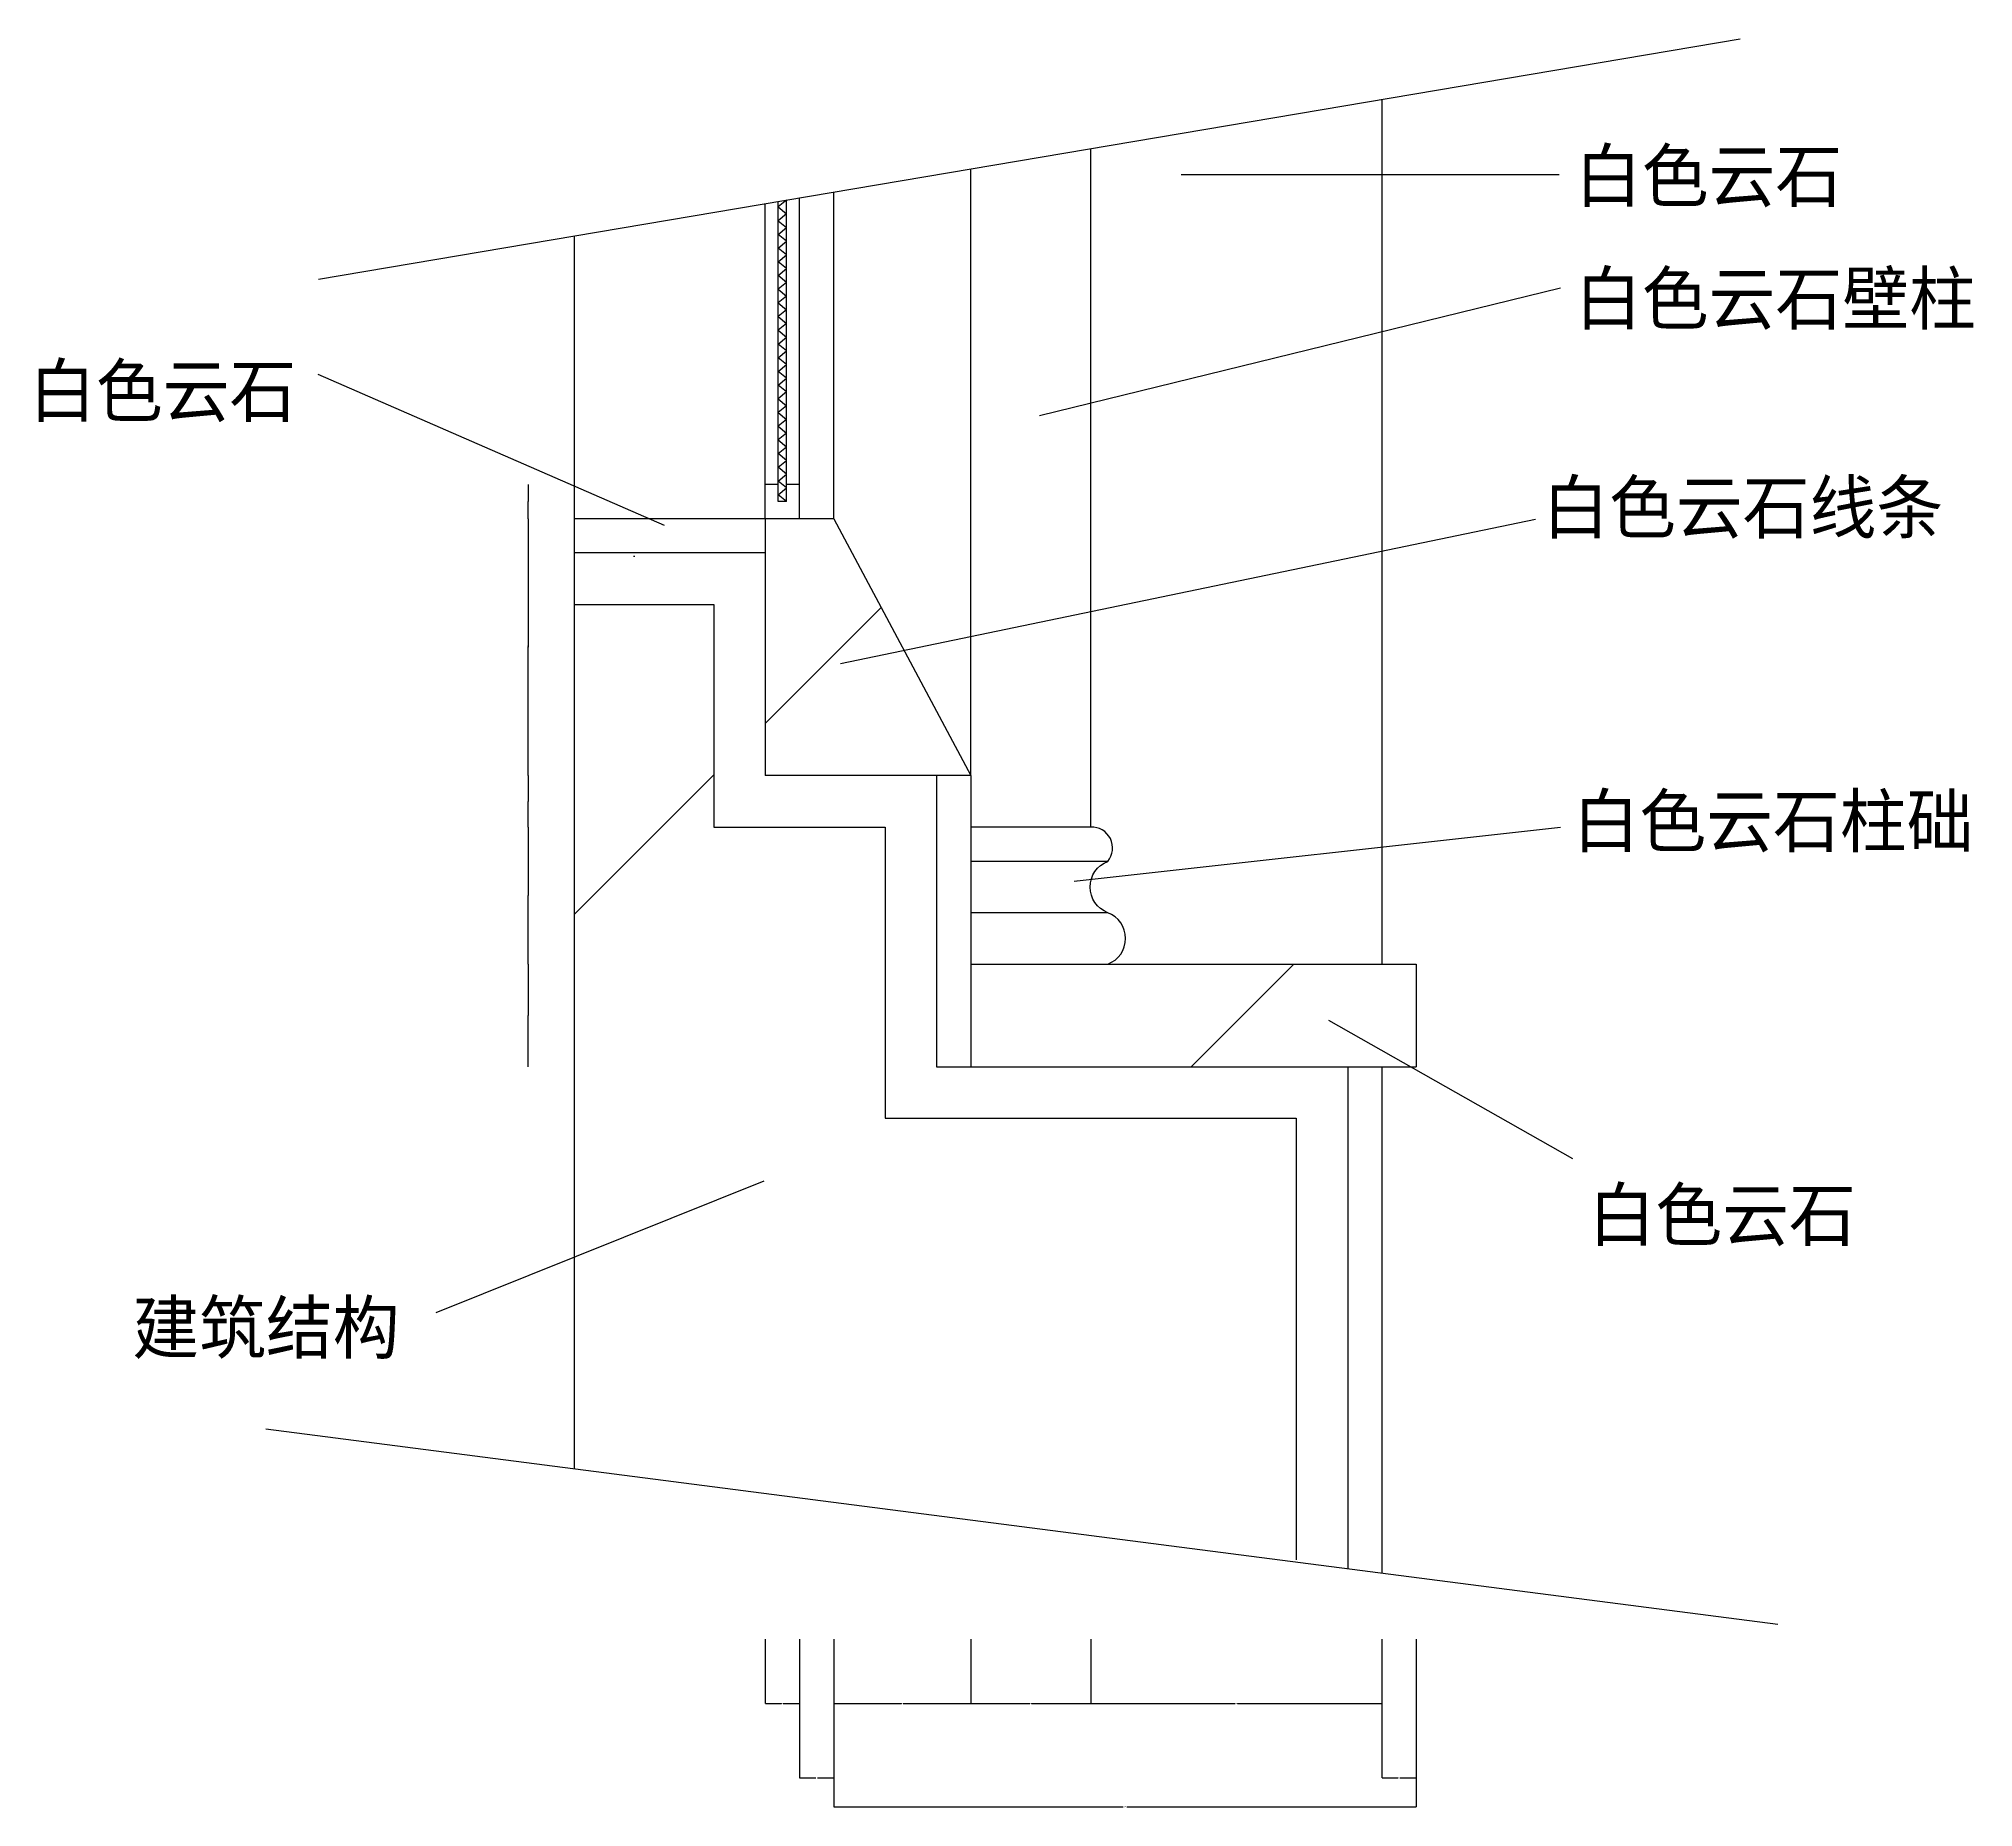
# Model space of a CAD drawing. Header units: metres. Extents: x 204 to 5299, y 190 to 6956.
# Drawn here: x 2937 to 5195, y 2520 to 4585 of the extents above; entities that cross this region are included whole.
import ezdxf

# ---------------------------------------------------------------- set-up
doc = ezdxf.new("R2010")
doc.units = ezdxf.units.M
for name, color, linetype in [('2', 2, 'Continuous'), ('3', 3, 'Continuous'), ('4', 4, 'Continuous'), ('7', 7, 'Continuous'), ('BH', 3, 'Continuous'), ('DIM', 3, 'Continuous'), ('TEXT', 3, 'Continuous')]:
    doc.layers.add(name, color=color, linetype=linetype)
doc.dimstyles.get("Standard").update_dxf_attribs({"dimtxt": 2.5, "dimasz": 2.5, "dimexe": 1.25, "dimexo": 0.625, "dimtad": 1, "dimcen": 2.5, "dimazin": 3, "dimtfac": 1, "dimtmove": 0, "dimatfit": 3})

# ---------------------------------------------------------------- blocks, each defined once
blk = doc.blocks.new('*D46')
for p, q in [((3508.52, 3504.34), (3508.52, 3444.34)), ((3508.27, 3444.34), (3508.02, 3444.34)), ((3508.52, 3384.34), (3508.52, 3444.34)), ((3508.52, 3444.34), (3508.52, 3444.34)), ((3508.77, 3444.34), (3509.02, 3444.34))]:
    blk.add_line(p, q)
at = {"layer": 'Defpoints'}
for p in [(3508.52, 3504.34), (3508.52, 3444.34), (3508.52, 3384.34)]:
    blk.add_point(p, dxfattribs=at)
at = {"layer": 'DIM', "insert": (3508.52, 3445.465), "char_height": 1, "attachment_point": 5}
blk.add_mtext('60', dxfattribs=at)
blk = doc.blocks.new('*D47')
for p, q in [((3508.52, 3664.25), (3508.52, 3584.29)), ((3508.27, 3584.29), (3508.02, 3584.29)), ((3508.52, 3504.34), (3508.52, 3584.29)), ((3508.52, 3584.29), (3508.52, 3584.29)), ((3508.77, 3584.29), (3509.02, 3584.29))]:
    blk.add_line(p, q)
at = {"layer": 'Defpoints'}
for p in [(3508.52, 3664.25), (3508.52, 3584.29), (3508.52, 3504.34)]:
    blk.add_point(p, dxfattribs=at)
at = {"layer": 'DIM', "insert": (3508.52, 3585.415), "char_height": 1, "attachment_point": 5}
blk.add_mtext('80', dxfattribs=at)
blk = doc.blocks.new('*D48')
for p, q in [((3508.52, 3724.34), (3508.52, 3694.29)), ((3508.27, 3694.29), (3508.02, 3694.29)), ((3508.52, 3664.25), (3508.52, 3694.29)), ((3508.52, 3694.29), (3508.52, 3694.29)), ((3508.77, 3694.29), (3509.02, 3694.29))]:
    blk.add_line(p, q)
at = {"layer": 'Defpoints'}
for p in [(3508.52, 3724.34), (3508.52, 3694.29), (3508.52, 3664.25)]:
    blk.add_point(p, dxfattribs=at)
at = {"layer": 'DIM', "insert": (3508.52, 3695.415), "char_height": 1, "attachment_point": 5}
blk.add_mtext('30', dxfattribs=at)
blk = doc.blocks.new('*D49')
for p, q in [((3508.52, 4024.34), (3508.52, 3874.34)), ((3508.27, 3874.34), (3508.02, 3874.34)), ((3508.52, 3724.34), (3508.52, 3874.34)), ((3508.52, 3874.34), (3508.52, 3874.34)), ((3508.77, 3874.34), (3509.02, 3874.34))]:
    blk.add_line(p, q)
at = {"layer": 'Defpoints'}
for p in [(3508.52, 4024.34), (3508.52, 3874.34), (3508.52, 3724.34)]:
    blk.add_point(p, dxfattribs=at)
at = {"layer": 'DIM', "insert": (3508.52, 3875.465), "char_height": 1, "attachment_point": 5}
blk.add_mtext('150', dxfattribs=at)
blk = doc.blocks.new('*D50')
for p, q in [((3508.27, 4044.34), (3508.02, 4044.34)), ((3508.52, 4064.34), (3508.52, 4044.34)), ((3508.52, 4024.34), (3508.52, 4044.34)), ((3508.52, 4044.34), (3508.52, 4044.34)), ((3508.77, 4044.34), (3509.02, 4044.34))]:
    blk.add_line(p, q)
at = {"layer": 'Defpoints'}
for p in [(3508.52, 4064.34), (3508.52, 4044.34), (3508.52, 4024.34)]:
    blk.add_point(p, dxfattribs=at)
at = {"layer": 'DIM', "insert": (3508.52, 4045.465), "char_height": 1, "attachment_point": 5}
blk.add_mtext('20', dxfattribs=at)
blk = doc.blocks.new('*D56')
for p, q in [((3865.16, 2593.26), (3865.16, 2520.32)), ((4545.16, 2593.26), (4545.16, 2520.32)), ((3865.41, 2520.32), (4203.16, 2520.32)), ((4207.16, 2520.32), (4544.91, 2520.32))]:
    blk.add_line(p, q)
at = {"layer": 'Defpoints'}
for p in [(3865.16, 2593.26), (4545.16, 2593.26), (3865.16, 2520.32)]:
    blk.add_point(p, dxfattribs=at)
at = {"layer": 'DIM', "insert": (4205.16, 2520.32), "char_height": 1, "attachment_point": 5}
blk.add_mtext('340 ', dxfattribs=at)
blk = doc.blocks.new('*D57')
for p, q in [((4025.16, 2715.94), (4025.16, 2640.88)), ((4165.16, 2715.94), (4165.16, 2640.88)), ((4025.41, 2640.88), (4094.16, 2640.88)), ((4096.16, 2640.88), (4164.91, 2640.88))]:
    blk.add_line(p, q)
at = {"layer": 'Defpoints'}
for p in [(4025.16, 2715.94), (4165.16, 2715.94), (4025.16, 2640.88)]:
    blk.add_point(p, dxfattribs=at)
at = {"layer": 'DIM', "insert": (4095.16, 2640.88), "char_height": 1, "attachment_point": 5}
blk.add_mtext('70', dxfattribs=at)
blk = doc.blocks.new('*D58')
for p, q in [((3785.16, 2715.94), (3785.16, 2640.88)), ((3825.16, 2715.94), (3825.16, 2640.88)), ((3785.41, 2640.88), (3804.16, 2640.88)), ((3806.16, 2640.88), (3824.91, 2640.88))]:
    blk.add_line(p, q)
at = {"layer": 'Defpoints'}
for p in [(3785.16, 2715.94), (3825.16, 2715.94), (3785.16, 2640.88)]:
    blk.add_point(p, dxfattribs=at)
at = {"layer": 'DIM', "insert": (3805.16, 2640.88), "char_height": 1, "attachment_point": 5}
blk.add_mtext('20', dxfattribs=at)
blk = doc.blocks.new('*D59')
for p, q in [((3865.16, 2715.94), (3865.16, 2640.88)), ((4025.16, 2715.94), (4025.16, 2640.88)), ((3865.41, 2640.88), (3944.16, 2640.88)), ((3946.16, 2640.88), (4024.91, 2640.88))]:
    blk.add_line(p, q)
at = {"layer": 'Defpoints'}
for p in [(3865.16, 2715.94), (4025.16, 2715.94), (3865.16, 2640.88)]:
    blk.add_point(p, dxfattribs=at)
at = {"layer": 'DIM', "insert": (3945.16, 2640.88), "char_height": 1, "attachment_point": 5}
blk.add_mtext('80', dxfattribs=at)
blk = doc.blocks.new('*D60')
for p, q in [((3825.16, 2715.94), (3825.16, 2554.23)), ((3865.16, 2715.94), (3865.16, 2554.23)), ((3825.41, 2554.23), (3844.16, 2554.23)), ((3846.16, 2554.23), (3864.91, 2554.23))]:
    blk.add_line(p, q)
at = {"layer": 'Defpoints'}
for p in [(3825.16, 2715.94), (3865.16, 2715.94), (3825.16, 2554.23)]:
    blk.add_point(p, dxfattribs=at)
at = {"layer": 'DIM', "insert": (3845.16, 2554.23), "char_height": 1, "attachment_point": 5}
blk.add_mtext('20', dxfattribs=at)
blk = doc.blocks.new('*D61')
for p, q in [((4165.16, 2715.94), (4165.16, 2640.88)), ((4505.16, 2715.94), (4505.16, 2640.88)), ((4165.41, 2640.88), (4333.66, 2640.88)), ((4336.66, 2640.88), (4504.91, 2640.88))]:
    blk.add_line(p, q)
at = {"layer": 'Defpoints'}
for p in [(4165.16, 2715.94), (4505.16, 2715.94), (4165.16, 2640.88)]:
    blk.add_point(p, dxfattribs=at)
at = {"layer": 'DIM', "insert": (4335.16, 2640.88), "char_height": 1, "attachment_point": 5}
blk.add_mtext('170', dxfattribs=at)
blk = doc.blocks.new('*D62')
for p, q in [((4505.16, 2715.94), (4505.16, 2554.23)), ((4545.16, 2715.94), (4545.16, 2554.23)), ((4505.41, 2554.23), (4524.16, 2554.23)), ((4526.16, 2554.23), (4544.91, 2554.23))]:
    blk.add_line(p, q)
at = {"layer": 'Defpoints'}
for p in [(4505.16, 2715.94), (4545.16, 2715.94), (4505.16, 2554.23)]:
    blk.add_point(p, dxfattribs=at)
at = {"layer": 'DIM', "insert": (4525.16, 2554.23), "char_height": 1, "attachment_point": 5}
blk.add_mtext('20', dxfattribs=at)

msp = doc.modelspace()

# ---------------------------------------------------------------- hatches: boundary and pattern name
at = {"layer": 'BH'}
h = msp.add_hatch(dxfattribs=at)
h.set_pattern_fill('ANSI32', scale=50)
h.paths.add_polyline_path([(3825.16, 4064.34), (3810.16, 4064.34), (3810.16, 4044.34), (3800.16, 4044.34), (3800.16, 4064.34), (3785.16, 4064.34), (3785.16, 4024.34), (3825.16, 4024.34)])
h = msp.add_hatch(dxfattribs=at)
h.set_pattern_fill('ANSI33', scale=200)
h.paths.add_polyline_path([(3785.16, 3984.34), (3785.16, 4024.34), (3562.2, 4024.34), (3562.2, 3984.34)])
h.paths.add_polyline_path([(3865.16, 4024.34), (3785.16, 4024.34), (3785.16, 3724.34), (4025.16, 3724.34)])
h.paths.add_polyline_path([(4025.16, 3724.34), (3985.16, 3724.34), (3985.16, 3384.34), (4025.16, 3384.34)])
h.paths.add_polyline_path([(4025.16, 3504.34), (4025.16, 3384.34), (4545.16, 3384.34), (4545.16, 3504.34)])
h = msp.add_hatch(dxfattribs=at)
h.set_pattern_fill('AR-CONC', scale=10)
h.paths.add_polyline_path([(3785.16, 3724.34), (3785.16, 3984.34), (3562.2, 3984.34), (3562.2, 3924.34), (3725.16, 3924.34), (3725.16, 3664.34), (3925.16, 3664.34), (3925.16, 3324.34), (4405.16, 3324.34), (4405.16, 2806.05), (4465.16, 2798.3), (4465.16, 3384.34), (3985.16, 3384.34), (3985.16, 3724.34)])
h = msp.add_hatch(dxfattribs=at)
h.set_pattern_fill('ANSI31', scale=1000)
h.paths.add_polyline_path([(3562.2, 2915.03), (4405.16, 2806.05), (4405.16, 3324.34), (3925.16, 3324.34), (3925.16, 3664.34), (3725.16, 3664.34), (3725.16, 3924.34), (3562.2, 3924.34)])
h = msp.add_hatch(dxfattribs=at)
h.set_pattern_fill('ANSI33', scale=200)
h.paths.add_polyline_path([(4465.16, 2798.3), (4505.16, 2793.13), (4505.16, 3384.34), (4465.16, 3384.34)])

# ---------------------------------------------------------------- linework, layer by layer
at = {"layer": '2'}
msp.add_lwpolyline([(3562.2, 3924.34), (3725.16, 3924.34), (3725.16, 3664.34), (3925.16, 3664.34), (3925.16, 3324.34), (4405.16, 3324.34), (4405.16, 2808.64)], dxfattribs=at)
at = {"layer": '3'}
for p, q in [((4185.16, 3624.25), (4025.16, 3624.25)), ((4185.16, 3564.25), (4025.16, 3564.25))]:
    msp.add_line(p, q, dxfattribs=at)
at = {"layer": '4'}
for p, q in [((4505.16, 4514.14), (4505.16, 3504.34)), ((4165.16, 3664.25), (4165.16, 4456.61)), ((4025.16, 3724.34), (4025.16, 4432.92)), ((3865.16, 4024.34), (3865.16, 4405.84)), ((3865.16, 4024.34), (3562.2, 4024.34)), ((3785.16, 4024.34), (3785.16, 3724.34)), ((3865.16, 4024.34), (4025.16, 3724.34)), ((3785.16, 3984.34), (3562.2, 3984.34)), ((4025.16, 3724.34), (3785.16, 3724.34)), ((3985.16, 3724.34), (3985.16, 3384.34)), ((4025.16, 3724.34), (4025.16, 3384.34)), ((4025.16, 3504.34), (4545.16, 3504.34)), ((4545.16, 3504.34), (4545.16, 3384.34)), ((3985.16, 3384.34), (4545.16, 3384.34)), ((4465.16, 3384.34), (4465.16, 2798.3)), ((4505.16, 3384.34), (4505.16, 2793.13))]:
    msp.add_line(p, q, dxfattribs=at)
msp.add_lwpolyline([(4185.16, 3504.25, 0.69), (4185.16, 3564.25, -0.69), (4185.16, 3624.25, 0.65), (4165.16, 3664.25, 0.65)], format="xyb", dxfattribs=at)
at = {"layer": '7'}
for p, q in [((3785.16, 4024.34), (3785.16, 4392.31)), ((3800.16, 4044.34), (3800.16, 4394.85)), ((3810.16, 4044.34), (3810.16, 4396.54)), ((3825.16, 4024.34), (3825.16, 4399.08)), ((4165.16, 3664.25), (4025.16, 3664.25))]:
    msp.add_line(p, q, dxfattribs=at)
for points in [[(3800.16, 4064.34), (3785.16, 4064.34)], [(3810.16, 4044.34), (3800.16, 4044.34)], [(3825.16, 4064.34), (3810.16, 4064.34)]]:
    msp.add_lwpolyline(points, dxfattribs=at)
at = {"layer": 'BH'}
for p, q in [((3810.16, 4396.34), (3800.16, 4388.34)), ((3800.16, 4388.34), (3810.16, 4380.34)), ((3809.96, 4396.5), (3810.16, 4396.34)), ((3810.16, 4380.34), (3800.16, 4372.34)), ((3800.16, 4372.34), (3810.16, 4364.34))]:
    msp.add_line(p, q, dxfattribs=at)
for points in [[(3810.16, 4300.34), (3800.16, 4308.34), (3810.16, 4316.34), (3800.16, 4324.34), (3810.16, 4332.34), (3800.16, 4340.34), (3810.16, 4348.34), (3800.16, 4356.34), (3810.16, 4364.34)], [(3810.16, 4300.34), (3800.16, 4292.34), (3810.16, 4284.34), (3800.16, 4276.34), (3810.16, 4268.34), (3800.16, 4260.34), (3810.16, 4252.34), (3800.16, 4244.34), (3810.16, 4236.34)], [(3810.16, 4172.34), (3800.16, 4180.34), (3810.16, 4188.34), (3800.16, 4196.34), (3810.16, 4204.34), (3800.16, 4212.34), (3810.16, 4220.34), (3800.16, 4228.34), (3810.16, 4236.34)], [(3810.16, 4172.34), (3800.16, 4164.34), (3810.16, 4156.34), (3800.16, 4148.34), (3810.16, 4140.34), (3800.16, 4132.34), (3810.16, 4124.34), (3800.16, 4116.34), (3810.16, 4108.34)], [(3810.16, 4044.34), (3800.16, 4052.34), (3810.16, 4060.34), (3800.16, 4068.34), (3810.16, 4076.34), (3800.16, 4084.34), (3810.16, 4092.34), (3800.16, 4100.34), (3810.16, 4108.34)]]:
    msp.add_lwpolyline(points, dxfattribs=at)
at = {"layer": 'DIM'}
for p, q in [((3263.75, 4304.08), (4923.18, 4584.87)), ((3562.2, 4354.58), (3562.2, 2915.03)), ((3202.29, 2961.55), (4967.08, 2733.41))]:
    msp.add_line(p, q, dxfattribs=at)

# ---------------------------------------------------------------- texts
at = {"layer": 'TEXT'}
for s, p in [('白色云石', (4730.46, 4394.68)), ('白色云石壁柱', (4730.46, 4251.57)), ('白色云石', (2925.93, 4143.76)), ('白色云石线条', (4692.28, 4007.76)), ('白色云石柱础', (4727.63, 3641.43)), ('白色云石', (4746.24, 3181.6)), ('建筑结构', (3046.44, 3049.83))]:
    msp.add_text(s, height=60, dxfattribs=at).set_placement(p)

# ---------------------------------------------------------------- dimensions: what is measured, and where the dimension line sits
at = {"layer": 'DIM'}
for base, p1, p2, text, picture, middle in [((3508.52, 4044.34), (3508.52, 4064.34), (3508.52, 4024.34), '20', '*D50', (3508.52, 4045.465)), ((3508.52, 3874.34), (3508.52, 4024.34), (3508.52, 3724.34), '150', '*D49', (3508.52, 3875.465)), ((3508.52, 3694.29), (3508.52, 3724.34), (3508.52, 3664.25), '30', '*D48', (3508.52, 3695.415)), ((3508.52, 3584.29), (3508.52, 3664.25), (3508.52, 3504.34), '80', '*D47', (3508.52, 3585.415)), ((3508.52, 3444.34), (3508.52, 3504.34), (3508.52, 3384.34), '60', '*D46', (3508.52, 3445.465)), ((3785.16, 2640.88), (3785.16, 2715.94), (3825.16, 2715.94), '20', '*D58', (3805.16, 2640.88)), ((3825.16, 2554.23), (3825.16, 2715.94), (3865.16, 2715.94), '20', '*D60', (3845.16, 2554.23)), ((3865.16, 2640.88), (3865.16, 2715.94), (4025.16, 2715.94), '80', '*D59', (3945.16, 2640.88)), ((4025.16, 2640.88), (4025.16, 2715.94), (4165.16, 2715.94), '70', '*D57', (4095.16, 2640.88)), ((4165.16, 2640.88), (4165.16, 2715.94), (4505.16, 2715.94), '170', '*D61', (4335.16, 2640.88)), ((4505.16, 2554.23), (4505.16, 2715.94), (4545.16, 2715.94), '20', '*D62', (4525.16, 2554.23)), ((3865.16, 2520.32), (3865.16, 2593.26), (4545.16, 2593.26), '340 ', '*D56', (4205.16, 2520.32))]:
    dim = msp.add_linear_dim(base=base, p1=p1, p2=p2, text=text, dimstyle='Standard', dxfattribs=at)
    dim.commit()
    dim.dimension.update_dxf_attribs({"geometry": picture, "text_midpoint": middle})

# ---------------------------------------------------------------- leaders
for points in [[(4270.72, 4426.09), (4711.89, 4426.09)], [(4105.33, 4144.9), (4713.46, 4293.88)], [(3667.5, 4016.5), (3263.25, 4192.92)], [(3873.19, 3855.15), (4684.43, 4023.74)], [(4145.77, 3601.24), (4713.46, 3664.34)], [(4442.66, 3438.91), (4727.67, 3277.23)], [(3783.61, 3250.89), (3400.6, 3097.1)]]:
    msp.add_leader(points, dimstyle='Standard', dxfattribs=at)

doc.saveas('drawing.dxf')
